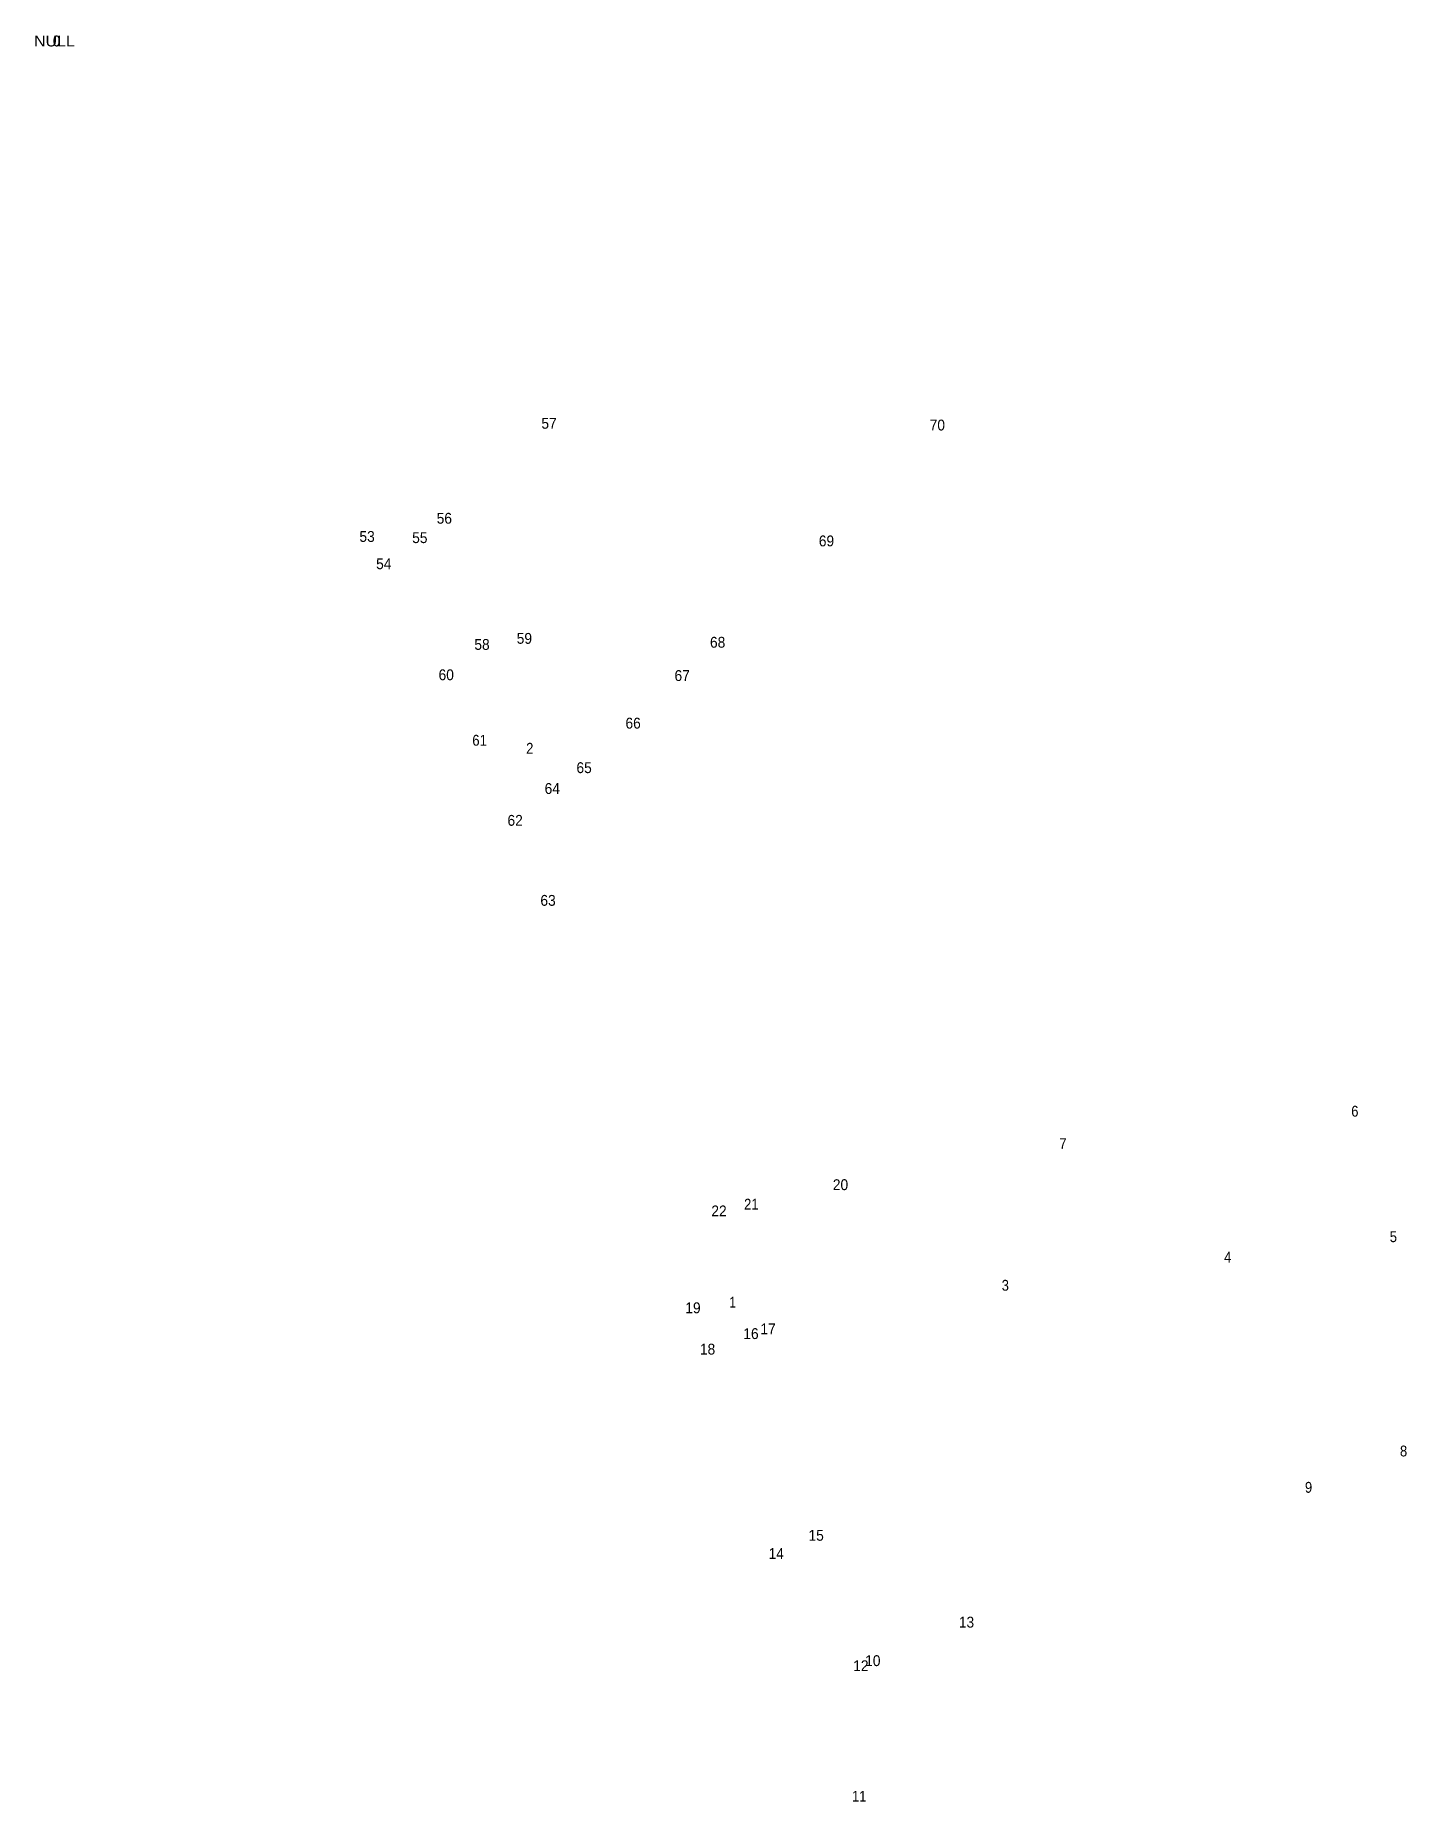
# Model space of a CAD drawing. Header units: metres. Extents: x -2 to 548739, y 548678 to 1844292.
# Drawn here: x 548612.9 to 548739.3, y 1843798.1 to 1843961.1 of the extents above; entities that cross this region are included whole.
import ezdxf
from ezdxf.enums import TextEntityAlignment as Align

# ---------------------------------------------------------------- set-up
doc = ezdxf.new("R2010")
doc.units = ezdxf.units.M
doc.header["$LTSCALE"] = 0.4
doc.layers.add('12', color=7, linetype='Continuous')

msp = doc.modelspace()

# ---------------------------------------------------------------- texts
at = {"layer": '12'}
for s, width, p in [('NULL ', 1.1, (548614.82, 1843960.05)), ('0', 0.9, (548614.81, 1843960.06)), ('0', 0.9, (548614.82, 1843960.05)), ('0', 0.9, (548614.82, 1843960.05)), ('0', 0.9, (548614.82, 1843960.05)), ('57', 0.95, (548660.23, 1843924.78)), ('70', 0.95, (548696.04, 1843924.62)), ('56', 0.95, (548650.575, 1843916.02)), ('53', 0.95, (548643.45, 1843914.34)), ('55', 0.95, (548648.315, 1843914.23)), ('69', 0.95, (548685.815, 1843913.93)), ('54', 0.95, (548644.99, 1843911.82)), ('58', 0.95, (548654.05, 1843904.38)), ('59', 0.95, (548657.955, 1843904.94)), ('68', 0.95, (548675.78, 1843904.58)), ('60', 0.95, (548650.75, 1843901.58)), ('67', 0.95, (548672.51, 1843901.51)), ('66', 0.95, (548667.985, 1843897.12)), ('61', 0.9, (548653.825, 1843895.54)), ('2', 0.9, (548658.455, 1843894.8)), ('65', 0.95, (548663.465, 1843893.01)), ('64', 0.95, (548660.53, 1843891.09)), ('62', 0.95, (548657.105, 1843888.15)), ('63', 0.95, (548660.14, 1843880.77)), ('6', 0.9, (548734.545, 1843861.32)), ('7', 0.9, (548707.62, 1843858.32)), ('20', 0.95, (548687.11, 1843854.54)), ('22', 0.95, (548675.905, 1843852.12)), ('21', 0.9, (548678.885, 1843852.74)), ('5', 0.9, (548738.095, 1843849.74)), ('4', 0.9, (548722.82, 1843847.86)), ('3', 0.9, (548702.31, 1843845.26)), ('1', 0.85, (548677.165, 1843843.7)), ('19', 0.95, (548673.505, 1843843.18)), ('16', 0.95, (548678.855, 1843840.8)), ('17', 0.95, (548680.43, 1843841.24)), ('18', 0.95, (548674.85, 1843839.37)), ('8', 0.9, (548739.04, 1843829.97)), ('9', 0.9, (548730.275, 1843826.62)), ('15', 0.95, (548684.865, 1843822.19)), ('14', 0.95, (548681.18, 1843820.51)), ('13', 0.95, (548698.73, 1843814.18)), ('12', 0.95, (548688.985, 1843810.16)), ('10', 0.95, (548690.09, 1843810.63)), ('11', 0.9, (548688.835, 1843798.12))]:
    msp.add_text(s, height=1, dxfattribs=dict(at, width=width)).set_placement(p, align=Align.CENTER)

doc.saveas('drawing.dxf')
